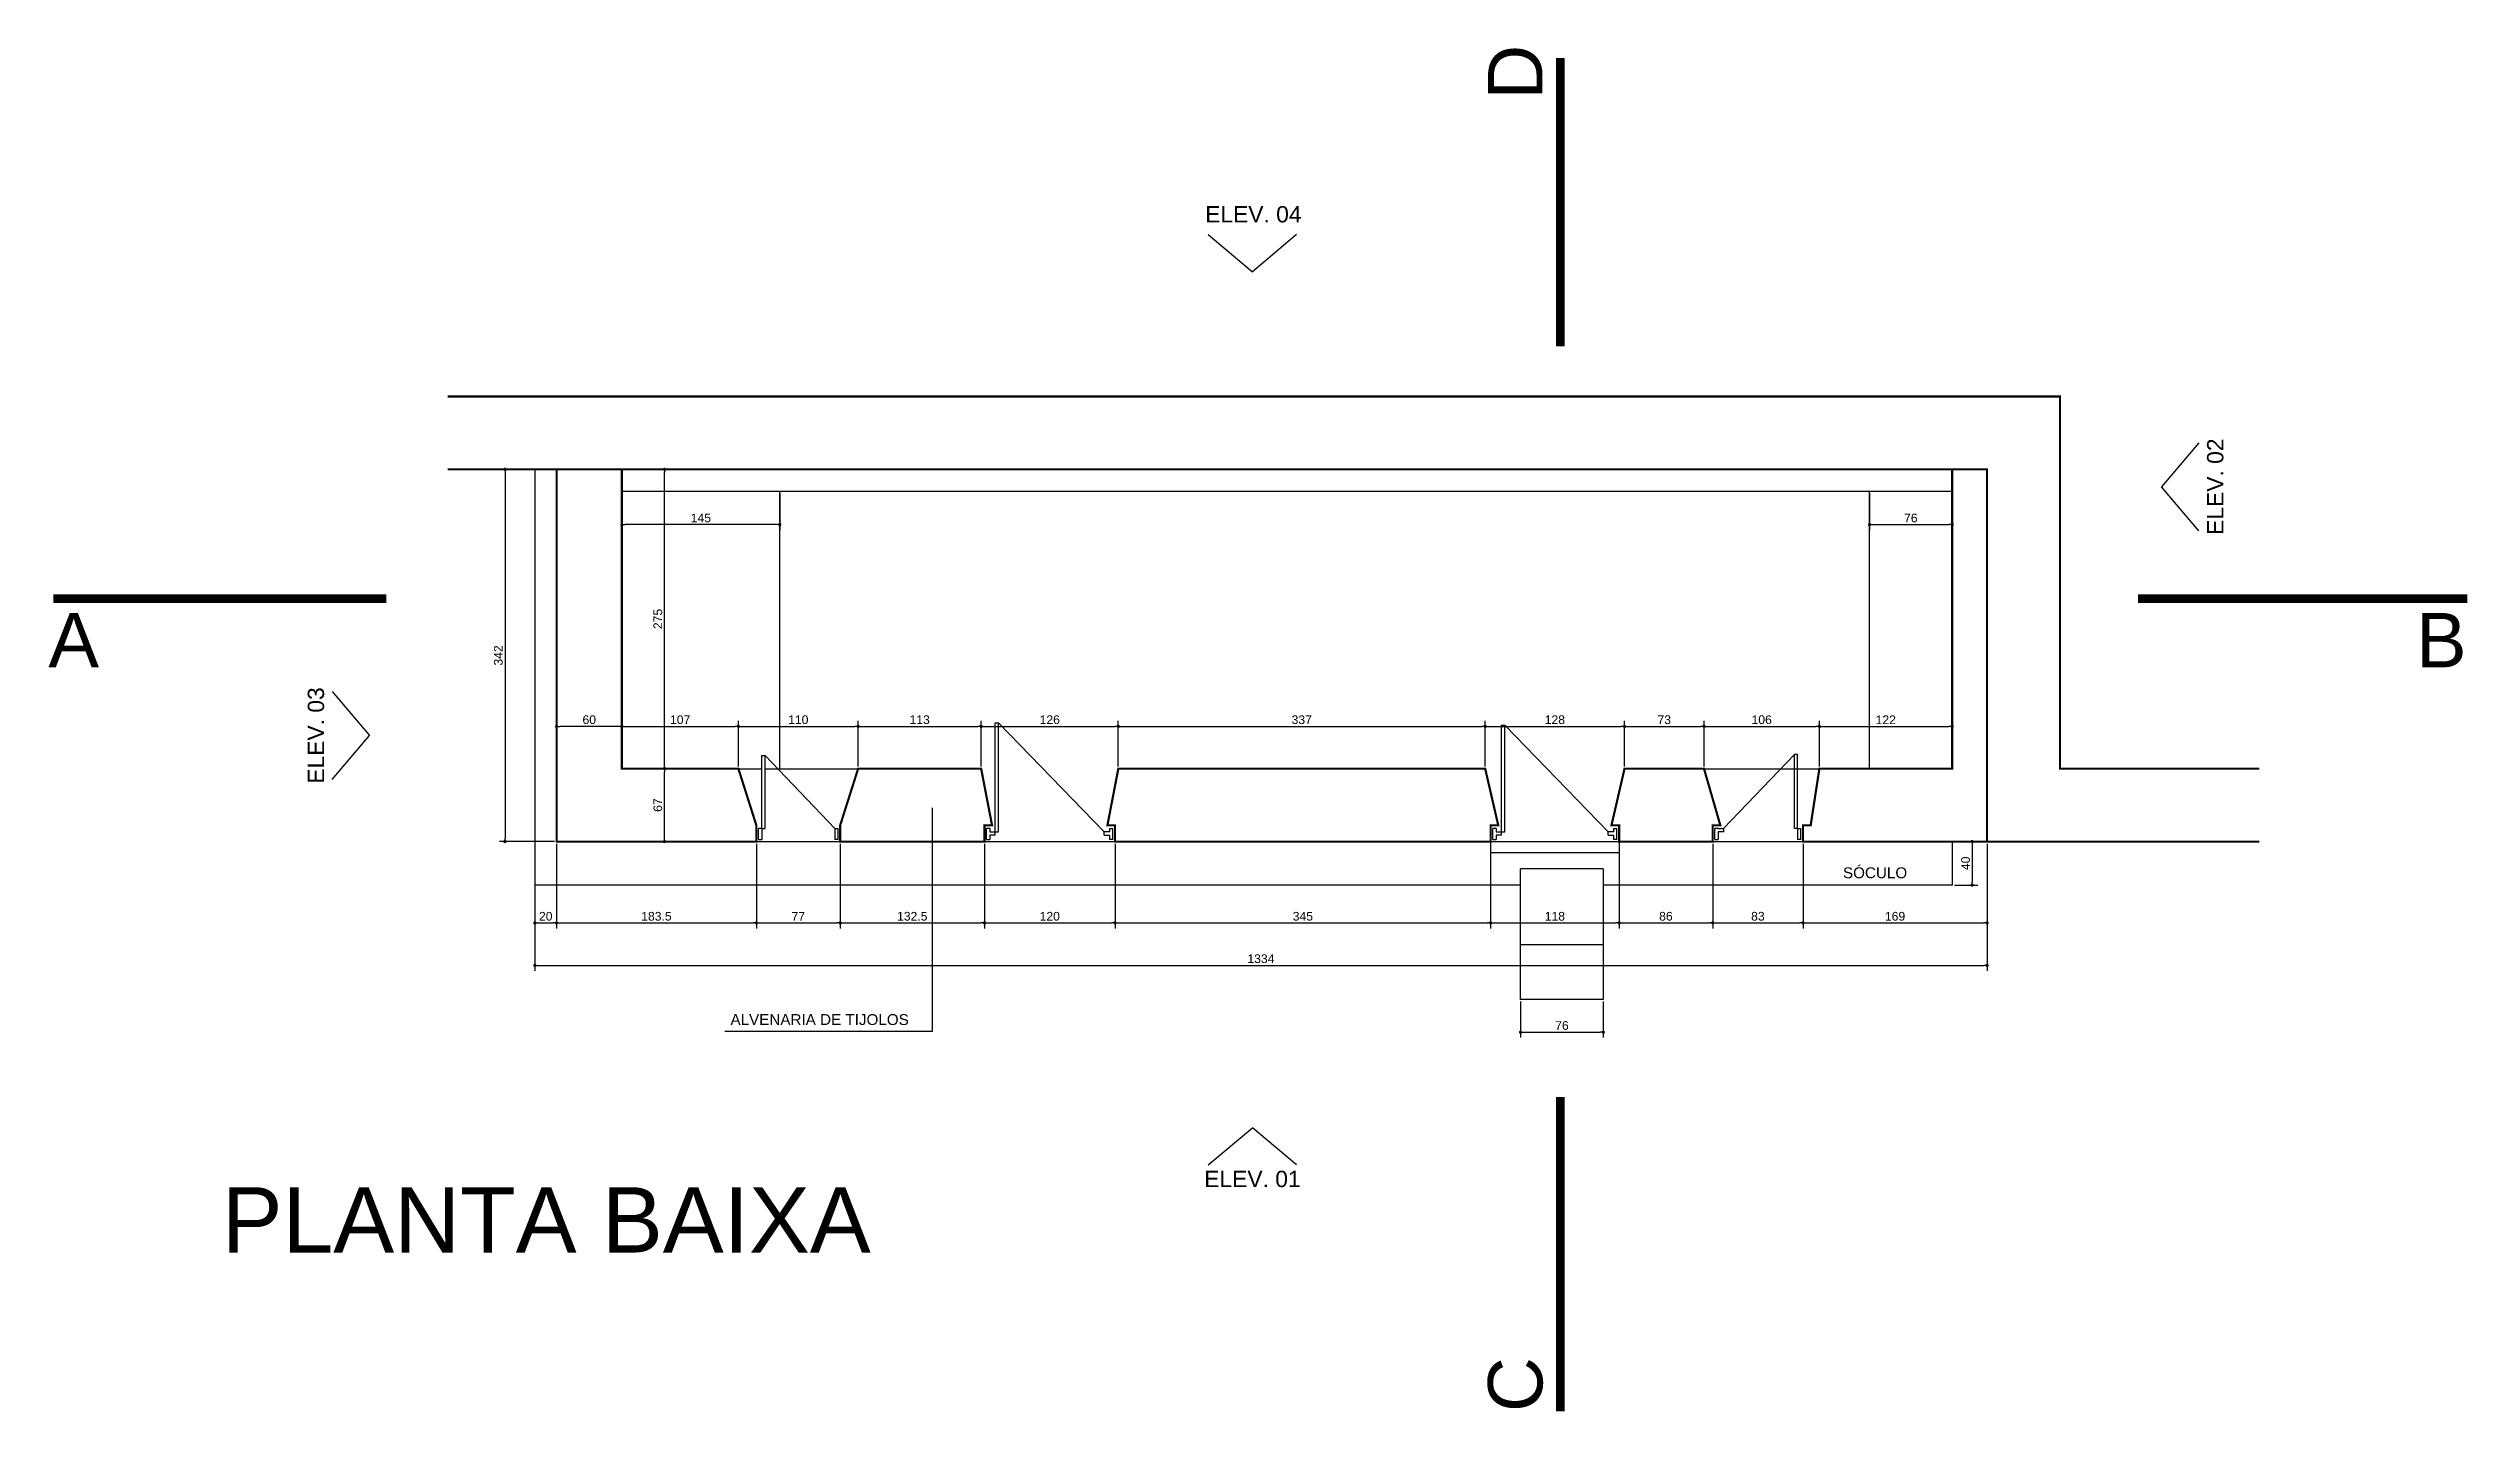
# Model space of a CAD drawing. Extents: x -15717 to -8144, y 2357 to 5009.
# Drawn here: x -15717 to -13491, y 2357 to 3613 of the extents above; entities that cross this region are included whole.
import ezdxf

# ---------------------------------------------------------------- set-up
doc = ezdxf.new("R2010")
doc.units = 0
doc.header["$PDMODE"] = 35
doc.linetypes.add('CENTER2', pattern=[28.575, 19.05, -3.175, 3.175, -3.175])
doc.layers.get('0').update_dxf_attribs({"linetype": 'CONTINUOUS'})
doc.layers.get('DEFPOINTS').update_dxf_attribs({"linetype": 'CONTINUOUS'})
for name, color, linetype in [('COTA', 7, 'CONTINUOUS'), ('PAREDE', 7, 'CONTINUOUS'), ('PAREDE_FINA', 7, 'CONTINUOUS')]:
    doc.layers.add(name, color=color, linetype=linetype)
doc.styles.add('TEXTO', font='ARIAL.TTF')
doc.dimstyles.new('COTA', dxfattribs={"dimtxt": 8, "dimasz": 3, "dimexe": 5, "dimexo": 2, "dimgap": 2, "dimtad": 1, "dimdec": 1, "dimtxsty": 'TEXTO', "dimblk1": 'DOT', "dimblk2": 'DOT', "dimsah": 1, "dimcen": 0, "dimclrd": 256, "dimclre": 256, "dimclrt": 256, "dimazin": 3, "dimtfac": 1, "dimtdec": 4, "dimtmove": 0, "dimatfit": 3, "dimtolj": 1, "dimtzin": 0})

msp = doc.modelspace()

# ---------------------------------------------------------------- texts
at = {"layer": 'PAREDE_FINA', "style": 'TEXTO'}
for s, height, p in [('D', 50, (-14344.82, 3565.77)), ('ELEV. 03', 15, (-15464.02, 2937.31)), ('C', 50, (-14344.82, 2359.92))]:
    msp.add_text(s, height=height, rotation=90, dxfattribs=at).set_placement(p)
for s, height, p in [('ELEV. 04', 15, (-14654.63, 3453.02)), ('A', 50, (-15717.31, 3044.18)), ('B', 50, (-13542.43, 3044.18)), ('SÓCULO', 10, (-14068.75, 2850.39)), ('ALVENARIA DE TIJOLOS', 10, (-15090.68, 2715.53)), ('PLANTA BAIXA', 60, (-15558.05, 2506.46))]:
    msp.add_text(s, height=height, dxfattribs=at).set_placement(p)
at = {"layer": 'PAREDE_FINA', "style": 'TEXTO', "text_generation_flag": 6}
for s, rotation, p in [('ELEV. 02', 270, (-13719.32, 3165.94)), ('ELEV. 01', 180, (-14655.46, 2566.59))]:
    msp.add_text(s, height=15, rotation=rotation, dxfattribs=at).set_placement(p)

# ---------------------------------------------------------------- blocks, each defined once
blk = doc.blocks.new('_DOT')
at = {"color": 0, "linetype": 'BYBLOCK'}
blk.add_line((-0.5, 0), (-1, 0), dxfattribs=at)
at = {"color": 0, "linetype": 'BYBLOCK', "const_width": 0.5}
blk.add_lwpolyline([(-0.25, 0, 1), (0.25, 0, 1)], format="xyb", close=True, dxfattribs=at)
blk = doc.blocks.new('*D1')
at = {"layer": 'COTA'}
for p, q in [((-15190.4, 2953.1), (-15190.4, 2994.9)), ((-15187.4, 2989.9), (-15086.4, 2989.9)), ((-15083.4, 2953.1), (-15083.4, 2994.9))]:
    blk.add_line(p, q, dxfattribs=at)
at = {"layer": 'DEFPOINTS', "color": 0}
for p in [(-15083.4, 2989.9), (-15190.4, 2951.1), (-15083.4, 2951.1)]:
    blk.add_point(p, dxfattribs=at)
at = {"layer": 'COTA', "xscale": 3, "yscale": 3, "zscale": 3, "rotation": 180}
blk.add_blockref('_DOT', (-15190.4, 2989.9), dxfattribs=at)
at = {"layer": 'COTA', "xscale": 3, "yscale": 3, "zscale": 3}
blk.add_blockref('_DOT', (-15083.4, 2989.9), dxfattribs=at)
at = {"layer": 'COTA', "insert": (-15136.9, 2996), "char_height": 8, "attachment_point": 5, "style": 'TEXTO'}
blk.add_mtext('\\A1;107', dxfattribs=at)
blk = doc.blocks.new('*D2')
at = {"layer": 'COTA'}
for p, q in [((-15083.4, 2953.1), (-15083.4, 2994.9)), ((-15080.4, 2989.9), (-14976.4, 2989.9)), ((-14973.4, 2953.1), (-14973.4, 2994.9))]:
    blk.add_line(p, q, dxfattribs=at)
at = {"layer": 'DEFPOINTS', "color": 0}
for p in [(-14973.4, 2989.9), (-15083.4, 2951.1), (-14973.4, 2951.1)]:
    blk.add_point(p, dxfattribs=at)
at = {"layer": 'COTA', "xscale": 3, "yscale": 3, "zscale": 3, "rotation": 180}
blk.add_blockref('_DOT', (-15083.4, 2989.9), dxfattribs=at)
at = {"layer": 'COTA', "xscale": 3, "yscale": 3, "zscale": 3}
blk.add_blockref('_DOT', (-14973.4, 2989.9), dxfattribs=at)
at = {"layer": 'COTA', "insert": (-15028.4, 2996), "char_height": 8, "attachment_point": 5, "style": 'TEXTO'}
blk.add_mtext('\\A1;110', dxfattribs=at)
blk = doc.blocks.new('*D3')
at = {"layer": 'COTA'}
for p, q in [((-14973.4, 2953.1), (-14973.4, 2994.9)), ((-14970.4, 2989.9), (-14863.4, 2989.9)), ((-14860.4, 2953.1), (-14860.4, 2994.9))]:
    blk.add_line(p, q, dxfattribs=at)
at = {"layer": 'DEFPOINTS', "color": 0}
for p in [(-14860.4, 2989.9), (-14973.4, 2951.1), (-14860.4, 2951.1)]:
    blk.add_point(p, dxfattribs=at)
at = {"layer": 'COTA', "xscale": 3, "yscale": 3, "zscale": 3, "rotation": 180}
blk.add_blockref('_DOT', (-14973.4, 2989.9), dxfattribs=at)
at = {"layer": 'COTA', "xscale": 3, "yscale": 3, "zscale": 3}
blk.add_blockref('_DOT', (-14860.4, 2989.9), dxfattribs=at)
at = {"layer": 'COTA', "insert": (-14916.9, 2996), "char_height": 8, "attachment_point": 5, "style": 'TEXTO'}
blk.add_mtext('\\A1;113', dxfattribs=at)
blk = doc.blocks.new('*D4')
at = {"layer": 'COTA'}
for p, q in [((-14860.4, 2953.1), (-14860.4, 2994.9)), ((-14857.4, 2989.9), (-14737.4, 2989.9)), ((-14734.4, 2953.1), (-14734.4, 2994.9))]:
    blk.add_line(p, q, dxfattribs=at)
at = {"layer": 'DEFPOINTS', "color": 0}
for p in [(-14734.4, 2989.9), (-14860.4, 2951.1), (-14734.4, 2951.1)]:
    blk.add_point(p, dxfattribs=at)
at = {"layer": 'COTA', "xscale": 3, "yscale": 3, "zscale": 3, "rotation": 180}
blk.add_blockref('_DOT', (-14860.4, 2989.9), dxfattribs=at)
at = {"layer": 'COTA', "xscale": 3, "yscale": 3, "zscale": 3}
blk.add_blockref('_DOT', (-14734.4, 2989.9), dxfattribs=at)
at = {"layer": 'COTA', "insert": (-14797.4, 2996), "char_height": 8, "attachment_point": 5, "style": 'TEXTO'}
blk.add_mtext('\\A1;126', dxfattribs=at)
blk = doc.blocks.new('*D5')
at = {"layer": 'COTA'}
for p, q in [((-14734.4, 2953.1), (-14734.4, 2994.9)), ((-14731.4, 2989.9), (-14400.4, 2989.9)), ((-14397.4, 2953.1), (-14397.4, 2994.9))]:
    blk.add_line(p, q, dxfattribs=at)
at = {"layer": 'DEFPOINTS', "color": 0}
for p in [(-14397.4, 2989.9), (-14734.4, 2951.1), (-14397.4, 2951.1)]:
    blk.add_point(p, dxfattribs=at)
at = {"layer": 'COTA', "xscale": 3, "yscale": 3, "zscale": 3, "rotation": 180}
blk.add_blockref('_DOT', (-14734.4, 2989.9), dxfattribs=at)
at = {"layer": 'COTA', "xscale": 3, "yscale": 3, "zscale": 3}
blk.add_blockref('_DOT', (-14397.4, 2989.9), dxfattribs=at)
at = {"layer": 'COTA', "insert": (-14565.9, 2996), "char_height": 8, "attachment_point": 5, "style": 'TEXTO'}
blk.add_mtext('\\A1;337', dxfattribs=at)
blk = doc.blocks.new('*D6')
at = {"layer": 'COTA'}
for p, q in [((-14397.4, 2953.1), (-14397.4, 2994.9)), ((-14394.4, 2989.9), (-14272.4, 2989.9)), ((-14269.4, 2953.1), (-14269.4, 2994.9))]:
    blk.add_line(p, q, dxfattribs=at)
at = {"layer": 'DEFPOINTS', "color": 0}
for p in [(-14269.4, 2989.9), (-14397.4, 2951.1), (-14269.4, 2951.1)]:
    blk.add_point(p, dxfattribs=at)
at = {"layer": 'COTA', "xscale": 3, "yscale": 3, "zscale": 3, "rotation": 180}
blk.add_blockref('_DOT', (-14397.4, 2989.9), dxfattribs=at)
at = {"layer": 'COTA', "xscale": 3, "yscale": 3, "zscale": 3}
blk.add_blockref('_DOT', (-14269.4, 2989.9), dxfattribs=at)
at = {"layer": 'COTA', "insert": (-14333.4, 2996), "char_height": 8, "attachment_point": 5, "style": 'TEXTO'}
blk.add_mtext('\\A1;128', dxfattribs=at)
blk = doc.blocks.new('*D7')
at = {"layer": 'COTA'}
for p, q in [((-14269.4, 2953.1), (-14269.4, 2994.9)), ((-14266.4, 2989.9), (-14199.4, 2989.9)), ((-14196.4, 2953.1), (-14196.4, 2994.9))]:
    blk.add_line(p, q, dxfattribs=at)
at = {"layer": 'DEFPOINTS', "color": 0}
for p in [(-14196.4, 2989.9), (-14269.4, 2951.1), (-14196.4, 2951.1)]:
    blk.add_point(p, dxfattribs=at)
at = {"layer": 'COTA', "xscale": 3, "yscale": 3, "zscale": 3, "rotation": 180}
blk.add_blockref('_DOT', (-14269.4, 2989.9), dxfattribs=at)
at = {"layer": 'COTA', "xscale": 3, "yscale": 3, "zscale": 3}
blk.add_blockref('_DOT', (-14196.4, 2989.9), dxfattribs=at)
at = {"layer": 'COTA', "insert": (-14232.9, 2996), "char_height": 8, "attachment_point": 5, "style": 'TEXTO'}
blk.add_mtext('\\A1;73', dxfattribs=at)
blk = doc.blocks.new('*D8')
at = {"layer": 'COTA'}
for p, q in [((-14196.4, 2953.1), (-14196.4, 2994.9)), ((-14193.4, 2989.9), (-14093.4, 2989.9)), ((-14090.4, 2953.1), (-14090.4, 2994.9))]:
    blk.add_line(p, q, dxfattribs=at)
at = {"layer": 'DEFPOINTS', "color": 0}
for p in [(-14090.4, 2989.9), (-14196.4, 2951.1), (-14090.4, 2951.1)]:
    blk.add_point(p, dxfattribs=at)
at = {"layer": 'COTA', "xscale": 3, "yscale": 3, "zscale": 3, "rotation": 180}
blk.add_blockref('_DOT', (-14196.4, 2989.9), dxfattribs=at)
at = {"layer": 'COTA', "xscale": 3, "yscale": 3, "zscale": 3}
blk.add_blockref('_DOT', (-14090.4, 2989.9), dxfattribs=at)
at = {"layer": 'COTA', "insert": (-14143.4, 2996), "char_height": 8, "attachment_point": 5, "style": 'TEXTO'}
blk.add_mtext('\\A1;106', dxfattribs=at)
blk = doc.blocks.new('*D9')
at = {"layer": 'COTA'}
for p, q in [((-14090.4, 2953.1), (-14090.4, 2994.9)), ((-14087.4, 2989.9), (-13971.4, 2989.9)), ((-13968.4, 2953.1), (-13968.4, 2994.9))]:
    blk.add_line(p, q, dxfattribs=at)
at = {"layer": 'DEFPOINTS', "color": 0}
for p in [(-13968.4, 2989.9), (-14090.4, 2951.1), (-13968.4, 2951.1)]:
    blk.add_point(p, dxfattribs=at)
at = {"layer": 'COTA', "xscale": 3, "yscale": 3, "zscale": 3, "rotation": 180}
blk.add_blockref('_DOT', (-14090.4, 2989.9), dxfattribs=at)
at = {"layer": 'COTA', "xscale": 3, "yscale": 3, "zscale": 3}
blk.add_blockref('_DOT', (-13968.4, 2989.9), dxfattribs=at)
at = {"layer": 'COTA', "insert": (-14029.4, 2996), "char_height": 8, "attachment_point": 5, "style": 'TEXTO'}
blk.add_mtext('\\A1;122', dxfattribs=at)
blk = doc.blocks.new('*D10')
at = {"layer": 'COTA'}
for p, q in [((-15250.4, 2882.1), (-15250.4, 2804.3)), ((-15066.9, 2882.1), (-15066.9, 2804.3)), ((-15247.4, 2809.3), (-15069.9, 2809.3))]:
    blk.add_line(p, q, dxfattribs=at)
at = {"layer": 'DEFPOINTS', "color": 0}
for p in [(-15250.4, 2884.1), (-15066.9, 2884.1), (-15066.9, 2809.3)]:
    blk.add_point(p, dxfattribs=at)
at = {"layer": 'COTA', "xscale": 3, "yscale": 3, "zscale": 3, "rotation": 180}
blk.add_blockref('_DOT', (-15250.4, 2809.3), dxfattribs=at)
at = {"layer": 'COTA', "xscale": 3, "yscale": 3, "zscale": 3}
blk.add_blockref('_DOT', (-15066.9, 2809.3), dxfattribs=at)
at = {"layer": 'COTA', "insert": (-15158.7, 2815.4), "char_height": 8, "attachment_point": 5, "style": 'TEXTO'}
blk.add_mtext('\\A1;183.5', dxfattribs=at)
blk = doc.blocks.new('*D11')
at = {"layer": 'COTA'}
for p, q in [((-15066.9, 2882.1), (-15066.9, 2804.3)), ((-14989.9, 2882.1), (-14989.9, 2804.3)), ((-15063.9, 2809.3), (-14992.9, 2809.3))]:
    blk.add_line(p, q, dxfattribs=at)
at = {"layer": 'DEFPOINTS', "color": 0}
for p in [(-15066.9, 2884.1), (-14989.9, 2884.1), (-14989.9, 2809.3)]:
    blk.add_point(p, dxfattribs=at)
at = {"layer": 'COTA', "xscale": 3, "yscale": 3, "zscale": 3, "rotation": 180}
blk.add_blockref('_DOT', (-15066.9, 2809.3), dxfattribs=at)
at = {"layer": 'COTA', "xscale": 3, "yscale": 3, "zscale": 3}
blk.add_blockref('_DOT', (-14989.9, 2809.3), dxfattribs=at)
at = {"layer": 'COTA', "insert": (-15028.4, 2815.3), "char_height": 8, "attachment_point": 5, "style": 'TEXTO'}
blk.add_mtext('\\A1;77', dxfattribs=at)
blk = doc.blocks.new('*D12')
at = {"layer": 'COTA'}
for p, q in [((-14989.9, 2882.1), (-14989.9, 2804.3)), ((-14857.4, 2882.1), (-14857.4, 2804.3)), ((-14986.9, 2809.3), (-14860.4, 2809.3))]:
    blk.add_line(p, q, dxfattribs=at)
at = {"layer": 'DEFPOINTS', "color": 0}
for p in [(-14989.9, 2884.1), (-14857.4, 2884.1), (-14857.4, 2809.3)]:
    blk.add_point(p, dxfattribs=at)
at = {"layer": 'COTA', "xscale": 3, "yscale": 3, "zscale": 3, "rotation": 180}
blk.add_blockref('_DOT', (-14989.9, 2809.3), dxfattribs=at)
at = {"layer": 'COTA', "xscale": 3, "yscale": 3, "zscale": 3}
blk.add_blockref('_DOT', (-14857.4, 2809.3), dxfattribs=at)
at = {"layer": 'COTA', "insert": (-14923.7, 2815.4), "char_height": 8, "attachment_point": 5, "style": 'TEXTO'}
blk.add_mtext('\\A1;132.5', dxfattribs=at)
blk = doc.blocks.new('*D13')
at = {"layer": 'COTA'}
for p, q in [((-14857.4, 2882.1), (-14857.4, 2804.3)), ((-14737.4, 2882.1), (-14737.4, 2804.3)), ((-14854.4, 2809.3), (-14740.4, 2809.3))]:
    blk.add_line(p, q, dxfattribs=at)
at = {"layer": 'DEFPOINTS', "color": 0}
for p in [(-14857.4, 2884.1), (-14737.4, 2884.1), (-14737.4, 2809.3)]:
    blk.add_point(p, dxfattribs=at)
at = {"layer": 'COTA', "xscale": 3, "yscale": 3, "zscale": 3, "rotation": 180}
blk.add_blockref('_DOT', (-14857.4, 2809.3), dxfattribs=at)
at = {"layer": 'COTA', "xscale": 3, "yscale": 3, "zscale": 3}
blk.add_blockref('_DOT', (-14737.4, 2809.3), dxfattribs=at)
at = {"layer": 'COTA', "insert": (-14797.4, 2815.4), "char_height": 8, "attachment_point": 5, "style": 'TEXTO'}
blk.add_mtext('\\A1;120', dxfattribs=at)
blk = doc.blocks.new('*D14')
at = {"layer": 'COTA'}
for p, q in [((-14737.4, 2882.1), (-14737.4, 2804.3)), ((-14392.4, 2882.1), (-14392.4, 2804.3)), ((-14734.4, 2809.3), (-14395.4, 2809.3))]:
    blk.add_line(p, q, dxfattribs=at)
at = {"layer": 'DEFPOINTS', "color": 0}
for p in [(-14737.4, 2884.1), (-14392.4, 2884.1), (-14392.4, 2809.3)]:
    blk.add_point(p, dxfattribs=at)
at = {"layer": 'COTA', "xscale": 3, "yscale": 3, "zscale": 3, "rotation": 180}
blk.add_blockref('_DOT', (-14737.4, 2809.3), dxfattribs=at)
at = {"layer": 'COTA', "xscale": 3, "yscale": 3, "zscale": 3}
blk.add_blockref('_DOT', (-14392.4, 2809.3), dxfattribs=at)
at = {"layer": 'COTA', "insert": (-14564.9, 2815.4), "char_height": 8, "attachment_point": 5, "style": 'TEXTO'}
blk.add_mtext('\\A1;345', dxfattribs=at)
blk = doc.blocks.new('*D15')
at = {"layer": 'COTA'}
for p, q in [((-14392.4, 2882.1), (-14392.4, 2804.3)), ((-14274.4, 2882.1), (-14274.4, 2804.3)), ((-14389.4, 2809.3), (-14277.4, 2809.3))]:
    blk.add_line(p, q, dxfattribs=at)
at = {"layer": 'DEFPOINTS', "color": 0}
for p in [(-14392.4, 2884.1), (-14274.4, 2884.1), (-14274.4, 2809.3)]:
    blk.add_point(p, dxfattribs=at)
at = {"layer": 'COTA', "xscale": 3, "yscale": 3, "zscale": 3, "rotation": 180}
blk.add_blockref('_DOT', (-14392.4, 2809.3), dxfattribs=at)
at = {"layer": 'COTA', "xscale": 3, "yscale": 3, "zscale": 3}
blk.add_blockref('_DOT', (-14274.4, 2809.3), dxfattribs=at)
at = {"layer": 'COTA', "insert": (-14333.4, 2815.4), "char_height": 8, "attachment_point": 5, "style": 'TEXTO'}
blk.add_mtext('\\A1;118', dxfattribs=at)
blk = doc.blocks.new('*D16')
at = {"layer": 'COTA'}
for p, q in [((-14274.4, 2882.1), (-14274.4, 2804.3)), ((-14188.4, 2882.1), (-14188.4, 2804.3)), ((-14271.4, 2809.3), (-14191.4, 2809.3))]:
    blk.add_line(p, q, dxfattribs=at)
at = {"layer": 'DEFPOINTS', "color": 0}
for p in [(-14274.4, 2884.1), (-14188.4, 2884.1), (-14188.4, 2809.3)]:
    blk.add_point(p, dxfattribs=at)
at = {"layer": 'COTA', "xscale": 3, "yscale": 3, "zscale": 3, "rotation": 180}
blk.add_blockref('_DOT', (-14274.4, 2809.3), dxfattribs=at)
at = {"layer": 'COTA', "xscale": 3, "yscale": 3, "zscale": 3}
blk.add_blockref('_DOT', (-14188.4, 2809.3), dxfattribs=at)
at = {"layer": 'COTA', "insert": (-14231.4, 2815.4), "char_height": 8, "attachment_point": 5, "style": 'TEXTO'}
blk.add_mtext('\\A1;86', dxfattribs=at)
blk = doc.blocks.new('*D17')
at = {"layer": 'COTA'}
for p, q in [((-14188.4, 2882.1), (-14188.4, 2804.3)), ((-14105.4, 2882.1), (-14105.4, 2804.3)), ((-14185.4, 2809.3), (-14108.4, 2809.3))]:
    blk.add_line(p, q, dxfattribs=at)
at = {"layer": 'DEFPOINTS', "color": 0}
for p in [(-14188.4, 2884.1), (-14105.4, 2884.1), (-14105.4, 2809.3)]:
    blk.add_point(p, dxfattribs=at)
at = {"layer": 'COTA', "xscale": 3, "yscale": 3, "zscale": 3, "rotation": 180}
blk.add_blockref('_DOT', (-14188.4, 2809.3), dxfattribs=at)
at = {"layer": 'COTA', "xscale": 3, "yscale": 3, "zscale": 3}
blk.add_blockref('_DOT', (-14105.4, 2809.3), dxfattribs=at)
at = {"layer": 'COTA', "insert": (-14146.9, 2815.4), "char_height": 8, "attachment_point": 5, "style": 'TEXTO'}
blk.add_mtext('\\A1;83', dxfattribs=at)
blk = doc.blocks.new('*D18')
at = {"layer": 'COTA'}
for p, q in [((-14105.4, 2882.1), (-14105.4, 2804.3)), ((-13936.4, 2882.1), (-13936.4, 2804.3)), ((-14102.4, 2809.3), (-13939.4, 2809.3))]:
    blk.add_line(p, q, dxfattribs=at)
at = {"layer": 'DEFPOINTS', "color": 0}
for p in [(-14105.4, 2884.1), (-13936.4, 2884.1), (-13936.4, 2809.3)]:
    blk.add_point(p, dxfattribs=at)
at = {"layer": 'COTA', "xscale": 3, "yscale": 3, "zscale": 3, "rotation": 180}
blk.add_blockref('_DOT', (-14105.4, 2809.3), dxfattribs=at)
at = {"layer": 'COTA', "xscale": 3, "yscale": 3, "zscale": 3}
blk.add_blockref('_DOT', (-13936.4, 2809.3), dxfattribs=at)
at = {"layer": 'COTA', "insert": (-14020.9, 2815.4), "char_height": 8, "attachment_point": 5, "style": 'TEXTO'}
blk.add_mtext('\\A1;169', dxfattribs=at)
blk = doc.blocks.new('*D19')
at = {"layer": 'COTA'}
for p, q in [((-15250.4, 2886.1), (-15250.4, 2994.9)), ((-15193.4, 2989.9), (-15247.4, 2989.9)), ((-15190.4, 2953.1), (-15190.4, 2994.9))]:
    blk.add_line(p, q, dxfattribs=at)
at = {"layer": 'DEFPOINTS', "color": 0}
for p in [(-15250.4, 2989.9), (-15190.4, 2951.1), (-15250.4, 2884.1)]:
    blk.add_point(p, dxfattribs=at)
at = {"layer": 'COTA', "xscale": 3, "yscale": 3, "zscale": 3, "rotation": 180}
blk.add_blockref('_DOT', (-15250.4, 2989.9), dxfattribs=at)
at = {"layer": 'COTA', "xscale": 3, "yscale": 3, "zscale": 3}
blk.add_blockref('_DOT', (-15190.4, 2989.9), dxfattribs=at)
at = {"layer": 'COTA', "insert": (-15220.4, 2996), "char_height": 8, "attachment_point": 5, "style": 'TEXTO'}
blk.add_mtext('\\A1;60', dxfattribs=at)
blk = doc.blocks.new('*D20')
at = {"layer": 'COTA'}
for p, q in [((-15250.4, 2882.1), (-15250.4, 2804.3)), ((-15270.4, 2852.2), (-15270.4, 2804.3)), ((-15267.4, 2809.3), (-15253.4, 2809.3))]:
    blk.add_line(p, q, dxfattribs=at)
at = {"layer": 'DEFPOINTS', "color": 0}
for p in [(-15250.4, 2884.1), (-15270.4, 2854.2), (-15250.4, 2809.3)]:
    blk.add_point(p, dxfattribs=at)
at = {"layer": 'COTA', "xscale": 3, "yscale": 3, "zscale": 3, "rotation": 180}
blk.add_blockref('_DOT', (-15270.4, 2809.3), dxfattribs=at)
at = {"layer": 'COTA', "xscale": 3, "yscale": 3, "zscale": 3}
blk.add_blockref('_DOT', (-15250.4, 2809.3), dxfattribs=at)
at = {"layer": 'COTA', "insert": (-15260.4, 2815.4), "char_height": 8, "attachment_point": 5, "style": 'TEXTO'}
blk.add_mtext('\\A1;20', dxfattribs=at)
blk = doc.blocks.new('*D21')
at = {"layer": 'COTA'}
for p, q in [((-13936.4, 2882.1), (-13936.4, 2765.3)), ((-15270.4, 2842.1), (-15270.4, 2765.3)), ((-15267.4, 2770.3), (-13939.4, 2770.3))]:
    blk.add_line(p, q, dxfattribs=at)
at = {"layer": 'DEFPOINTS', "color": 0}
for p in [(-13936.4, 2884.1), (-15270.4, 2844.1), (-13936.4, 2770.3)]:
    blk.add_point(p, dxfattribs=at)
at = {"layer": 'COTA', "xscale": 3, "yscale": 3, "zscale": 3, "rotation": 180}
blk.add_blockref('_DOT', (-15270.4, 2770.3), dxfattribs=at)
at = {"layer": 'COTA', "xscale": 3, "yscale": 3, "zscale": 3}
blk.add_blockref('_DOT', (-13936.4, 2770.3), dxfattribs=at)
at = {"layer": 'COTA', "insert": (-14603.4, 2776.4), "char_height": 8, "attachment_point": 5, "style": 'TEXTO'}
blk.add_mtext('\\A1;1334', dxfattribs=at)
blk = doc.blocks.new('*D22')
at = {"layer": 'COTA'}
for p, q in [((-15252.4, 3226.1), (-15302.8, 3226.1)), ((-15297.8, 3223.1), (-15297.8, 2887.1)), ((-15252.4, 2884.1), (-15302.8, 2884.1))]:
    blk.add_line(p, q, dxfattribs=at)
at = {"layer": 'DEFPOINTS', "color": 0}
for p in [(-15250.4, 3226.1), (-15297.8, 2884.1), (-15250.4, 2884.1)]:
    blk.add_point(p, dxfattribs=at)
at = {"layer": 'COTA', "xscale": 3, "yscale": 3, "zscale": 3}
for p, rotation in [((-15297.8, 3226.1), 90), ((-15297.8, 2884.1), 270)]:
    blk.add_blockref('_DOT', p, dxfattribs=dict(at, rotation=rotation))
at = {"layer": 'COTA', "insert": (-15303.9, 3055.1), "char_height": 8, "attachment_point": 5, "rotation": 90, "style": 'TEXTO'}
blk.add_mtext('\\A1;342', dxfattribs=at)
blk = doc.blocks.new('*D23')
at = {"layer": 'COTA'}
for p, q in [((-15188.4, 3226.1), (-15146.3, 3226.1)), ((-15151.3, 2954.1), (-15151.3, 3223.1)), ((-15188.4, 2951.1), (-15146.3, 2951.1))]:
    blk.add_line(p, q, dxfattribs=at)
at = {"layer": 'DEFPOINTS', "color": 0}
for p in [(-15190.4, 3226.1), (-15151.3, 3226.1), (-15190.4, 2951.1)]:
    blk.add_point(p, dxfattribs=at)
at = {"layer": 'COTA', "xscale": 3, "yscale": 3, "zscale": 3}
for p, rotation in [((-15151.3, 3226.1), 90), ((-15151.3, 2951.1), 270)]:
    blk.add_blockref('_DOT', p, dxfattribs=dict(at, rotation=rotation))
at = {"layer": 'COTA', "insert": (-15157.4, 3088.6), "char_height": 8, "attachment_point": 5, "rotation": 90, "style": 'TEXTO'}
blk.add_mtext('\\A1;275', dxfattribs=at)
blk = doc.blocks.new('*D24')
at = {"layer": 'COTA'}
for p, q in [((-15188.4, 2951.1), (-15146.3, 2951.1)), ((-15151.3, 2887.1), (-15151.3, 2948.1)), ((-15248.4, 2884.1), (-15146.3, 2884.1))]:
    blk.add_line(p, q, dxfattribs=at)
at = {"layer": 'DEFPOINTS', "color": 0}
for p in [(-15190.4, 2951.1), (-15151.3, 2951.1), (-15250.4, 2884.1)]:
    blk.add_point(p, dxfattribs=at)
at = {"layer": 'COTA', "xscale": 3, "yscale": 3, "zscale": 3}
for p, rotation in [((-15151.3, 2951.1), 90), ((-15151.3, 2884.1), 270)]:
    blk.add_blockref('_DOT', p, dxfattribs=dict(at, rotation=rotation))
at = {"layer": 'COTA', "insert": (-15157.4, 2917.6), "char_height": 8, "attachment_point": 5, "rotation": 90, "style": 'TEXTO'}
blk.add_mtext('\\A1;67', dxfattribs=at)
blk = doc.blocks.new('*D25')
at = {"layer": 'COTA'}
for p, q in [((-14364.9, 2737.1), (-14364.9, 2703.9)), ((-14288.9, 2737.1), (-14288.9, 2703.9)), ((-14361.9, 2708.9), (-14291.9, 2708.9))]:
    blk.add_line(p, q, dxfattribs=at)
at = {"layer": 'DEFPOINTS', "color": 0}
for p in [(-14364.9, 2739.1), (-14288.9, 2739.1), (-14288.9, 2708.9)]:
    blk.add_point(p, dxfattribs=at)
at = {"layer": 'COTA', "xscale": 3, "yscale": 3, "zscale": 3, "rotation": 180}
blk.add_blockref('_DOT', (-14364.9, 2708.9), dxfattribs=at)
at = {"layer": 'COTA', "xscale": 3, "yscale": 3, "zscale": 3}
blk.add_blockref('_DOT', (-14288.9, 2708.9), dxfattribs=at)
at = {"layer": 'COTA', "insert": (-14326.9, 2715), "char_height": 8, "attachment_point": 5, "style": 'TEXTO'}
blk.add_mtext('\\A1;76', dxfattribs=at)
blk = doc.blocks.new('*D26')
at = {"layer": 'COTA'}
for p, q in [((-13966.4, 2884.1), (-13945, 2884.1)), ((-13950, 2881.1), (-13950, 2847.1)), ((-13966.4, 2844.1), (-13945, 2844.1))]:
    blk.add_line(p, q, dxfattribs=at)
at = {"layer": 'DEFPOINTS', "color": 0}
for p in [(-13968.4, 2884.1), (-13968.4, 2844.1), (-13950, 2844.1)]:
    blk.add_point(p, dxfattribs=at)
at = {"layer": 'COTA', "xscale": 3, "yscale": 3, "zscale": 3}
for p, rotation in [((-13950, 2884.1), 90), ((-13950, 2844.1), 270)]:
    blk.add_blockref('_DOT', p, dxfattribs=dict(at, rotation=rotation))
at = {"layer": 'COTA', "insert": (-13956.1, 2864.1), "char_height": 8, "attachment_point": 5, "rotation": 90, "style": 'TEXTO'}
blk.add_mtext('\\A1;40', dxfattribs=at)
blk = doc.blocks.new('*D27')
at = {"layer": 'COTA'}
for p, q in [((-15190.4, 3224.1), (-15190.4, 3170.3)), ((-15045.4, 3204.1), (-15045.4, 3170.3)), ((-15048.4, 3175.3), (-15187.4, 3175.3))]:
    blk.add_line(p, q, dxfattribs=at)
at = {"layer": 'DEFPOINTS', "color": 0}
for p in [(-15190.4, 3226.1), (-15045.4, 3206.1), (-15190.4, 3175.3)]:
    blk.add_point(p, dxfattribs=at)
at = {"layer": 'COTA', "xscale": 3, "yscale": 3, "zscale": 3, "rotation": 180}
blk.add_blockref('_DOT', (-15190.4, 3175.3), dxfattribs=at)
at = {"layer": 'COTA', "xscale": 3, "yscale": 3, "zscale": 3}
blk.add_blockref('_DOT', (-15045.4, 3175.3), dxfattribs=at)
at = {"layer": 'COTA', "insert": (-15117.9, 3181.4), "char_height": 8, "attachment_point": 5, "style": 'TEXTO'}
blk.add_mtext('\\A1;145', dxfattribs=at)
blk = doc.blocks.new('*D28')
at = {"layer": 'COTA'}
for p, q in [((-13968.4, 3224.1), (-13968.4, 3170.3)), ((-14044.4, 3204.1), (-14044.4, 3170.3)), ((-14041.4, 3175.3), (-13971.4, 3175.3))]:
    blk.add_line(p, q, dxfattribs=at)
at = {"layer": 'DEFPOINTS', "color": 0}
for p in [(-14044.4, 3206.1), (-13968.4, 3226.1), (-13968.4, 3175.3)]:
    blk.add_point(p, dxfattribs=at)
at = {"layer": 'COTA', "xscale": 3, "yscale": 3, "zscale": 3, "rotation": 180}
blk.add_blockref('_DOT', (-14044.4, 3175.3), dxfattribs=at)
at = {"layer": 'COTA', "xscale": 3, "yscale": 3, "zscale": 3}
blk.add_blockref('_DOT', (-13968.4, 3175.3), dxfattribs=at)
at = {"layer": 'COTA', "insert": (-14006.4, 3181.4), "char_height": 8, "attachment_point": 5, "style": 'TEXTO'}
blk.add_mtext('\\A1;76', dxfattribs=at)

# ---------------------------------------------------------------- dimensions: what is measured, and where the dimension line sits
at = {"layer": 'COTA'}
for base, p1, p2, picture, middle in [((-15297.78, 2884.06), (-15250.41, 3226.06), (-15250.41, 2884.06), '*D22', (-15303.87, 3055.06)), ((-15151.3, 3226.06), (-15190.41, 2951.06), (-15190.41, 3226.06), '*D23', (-15157.39, 3088.56)), ((-15151.3, 2951.06), (-15250.41, 2884.06), (-15190.41, 2951.06), '*D24', (-15157.39, 2917.56))]:
    dim = msp.add_linear_dim(base=base, p1=p1, p2=p2, angle=90, dimstyle='COTA', dxfattribs=at)
    dim.commit()
    dim.dimension.update_dxf_attribs({"geometry": picture, "text_midpoint": middle})
for base, p1, p2, picture, middle in [((-15190.41, 3175.32), (-15045.41, 3206.06), (-15190.41, 3226.06), '*D27', (-15117.91, 3181.4)), ((-13968.41, 3175.32), (-14044.41, 3206.06), (-13968.41, 3226.06), '*D28', (-14006.41, 3181.4)), ((-15250.41, 2989.94), (-15190.41, 2951.06), (-15250.41, 2884.06), '*D19', (-15220.41, 2996.03)), ((-15083.41, 2989.94), (-15190.41, 2951.06), (-15083.41, 2951.06), '*D1', (-15136.91, 2996.03)), ((-14973.41, 2989.94), (-15083.41, 2951.06), (-14973.41, 2951.06), '*D2', (-15028.41, 2996.03)), ((-14860.41, 2989.94), (-14973.41, 2951.06), (-14860.41, 2951.06), '*D3', (-14916.91, 2996.03)), ((-14734.41, 2989.94), (-14860.41, 2951.06), (-14734.41, 2951.06), '*D4', (-14797.41, 2996.03)), ((-14397.41, 2989.94), (-14734.41, 2951.06), (-14397.41, 2951.06), '*D5', (-14565.91, 2996.03)), ((-14269.41, 2989.94), (-14397.41, 2951.06), (-14269.41, 2951.06), '*D6', (-14333.41, 2996.03)), ((-14196.41, 2989.94), (-14269.41, 2951.06), (-14196.41, 2951.06), '*D7', (-14232.91, 2996.03)), ((-14090.41, 2989.94), (-14196.41, 2951.06), (-14090.41, 2951.06), '*D8', (-14143.41, 2996.03)), ((-13968.41, 2989.94), (-14090.41, 2951.06), (-13968.41, 2951.06), '*D9', (-14029.41, 2995.96)), ((-15250.41, 2809.29), (-15270.41, 2854.16), (-15250.41, 2884.06), '*D20', (-15260.41, 2815.37)), ((-13936.41, 2770.32), (-15270.41, 2844.06), (-13936.41, 2884.06), '*D21', (-14603.41, 2776.41)), ((-15066.91, 2809.29), (-15250.41, 2884.06), (-15066.91, 2884.06), '*D10', (-15158.66, 2815.38)), ((-14989.91, 2809.29), (-15066.91, 2884.06), (-14989.91, 2884.06), '*D11', (-15028.41, 2815.29)), ((-14857.41, 2809.29), (-14989.91, 2884.06), (-14857.41, 2884.06), '*D12', (-14923.66, 2815.38)), ((-14737.41, 2809.29), (-14857.41, 2884.06), (-14737.41, 2884.06), '*D13', (-14797.41, 2815.37)), ((-14392.41, 2809.29), (-14737.41, 2884.06), (-14392.41, 2884.06), '*D14', (-14564.91, 2815.38)), ((-14274.41, 2809.29), (-14392.41, 2884.06), (-14274.41, 2884.06), '*D15', (-14333.41, 2815.37)), ((-14188.41, 2809.29), (-14274.41, 2884.06), (-14188.41, 2884.06), '*D16', (-14231.41, 2815.37)), ((-14105.41, 2809.29), (-14188.41, 2884.06), (-14105.41, 2884.06), '*D17', (-14146.91, 2815.38)), ((-13936.41, 2809.29), (-14105.41, 2884.06), (-13936.41, 2884.06), '*D18', (-14020.91, 2815.37)), ((-14288.91, 2708.93), (-14364.91, 2739.06), (-14288.91, 2739.06), '*D25', (-14326.91, 2715.01))]:
    dim = msp.add_linear_dim(base=base, p1=p1, p2=p2, dimstyle='COTA', dxfattribs=at)
    dim.commit()
    dim.dimension.update_dxf_attribs({"geometry": picture, "text_midpoint": middle})
dim = msp.add_linear_dim(base=(-13949.98, 2844.06), p1=(-13968.41, 2884.06), p2=(-13968.41, 2844.06), angle=90, dimstyle='COTA', dxfattribs=at)
dim.commit()
dim.dimension.update_dxf_attribs({"geometry": '*D26', "text_midpoint": (-13949.98, 2864.06), "dimtype": 160})

# ---------------------------------------------------------------- linework, layer by layer
at = {"layer": 'PAREDE', "const_width": 2}
for points in [[(-15350.41, 3293.06), (-13869.41, 3293.06), (-13869.41, 2951.06), (-13686.41, 2951.06)], [(-15350.41, 3226.06), (-13936.41, 3226.06), (-13936.41, 2884.06), (-13686.41, 2884.06)], [(-15250.41, 3226.06), (-15250.41, 2884.06), (-15066.91, 2884.06), (-15066.91, 2899.06), (-15083.41, 2951.06), (-15190.41, 2951.06), (-15190.41, 3226.06)], [(-13968.41, 3226.06), (-13968.41, 2951.06), (-14090.41, 2951.06), (-14098.41, 2899.06), (-14105.41, 2899.06), (-14105.41, 2884.06), (-13936.41, 2884.06)]]:
    msp.add_lwpolyline(points, dxfattribs=at)
for points in [[(-14857.41, 2884.06), (-14857.41, 2899.06), (-14850.41, 2899.06), (-14860.41, 2951.06), (-14973.41, 2951.06), (-14989.91, 2899.06), (-14989.91, 2884.06)], [(-14734.41, 2951.06), (-14744.41, 2899.06), (-14737.41, 2899.06), (-14737.41, 2884.06), (-14392.41, 2884.06), (-14392.41, 2899.06), (-14385.41, 2899.06), (-14397.41, 2951.06)], [(-14196.41, 2951.06), (-14269.41, 2951.06), (-14281.41, 2899.06), (-14274.41, 2899.06), (-14274.41, 2884.06), (-14188.41, 2884.06), (-14188.41, 2899.06), (-14181.41, 2899.06)]]:
    msp.add_lwpolyline(points, close=True, dxfattribs=at)
at = {"layer": 'PAREDE_FINA', "linetype": 'CENTER2', "ltscale": 3, "const_width": 8}
for points in [[(-14328.47, 3339.01), (-14328.47, 3604.01)], [(-15712.61, 3107.34), (-15406.96, 3107.34)], [(-13797.87, 3107.34), (-13495.35, 3107.34)], [(-14328.47, 2360.67), (-14328.47, 2649.44)]]:
    msp.add_lwpolyline(points, dxfattribs=at)
at = {"layer": 'PAREDE_FINA'}
for points in [[(-14651.78, 3441.84), (-14611.3, 3407.68)], [(-14570.82, 3441.84), (-14611.3, 3407.68)], [(-13741.92, 3250.59), (-13776.09, 3210.1)], [(-15270.41, 3226.06), (-15270.41, 2844.06)], [(-15190.41, 3206.06), (-13968.41, 3206.06)], [(-15045.41, 2951.06), (-15045.41, 3206.06)], [(-14044.41, 2951.06), (-14044.41, 3206.06)], [(-13741.92, 3169.62), (-13776.09, 3210.1)], [(-15456.42, 3021.95), (-15422.25, 2981.47)], [(-14847.41, 2893.06), (-14847.41, 2993.06)], [(-14847.41, 2993.06), (-14844.41, 2993.06)], [(-14844.41, 2893.06), (-14844.41, 2993.06)], [(-14747.41, 2893.06), (-14844.41, 2993.06)], [(-14382.41, 2991.06), (-14379.41, 2991.06)], [(-14382.41, 2893.06), (-14382.41, 2991.06)], [(-14379.41, 2893.06), (-14379.41, 2991.06)], [(-14379.41, 2991.06), (-14284.41, 2893.06)], [(-15456.42, 2940.99), (-15422.25, 2981.47)], [(-15061.91, 2896.06), (-15061.91, 2963.06)], [(-15061.91, 2963.06), (-15058.91, 2963.06)], [(-15058.91, 2896.06), (-15058.91, 2963.06)], [(-15058.91, 2963.06), (-14994.91, 2896.06)], [(-14113.41, 2964.06), (-14178.41, 2896.06)], [(-14110.41, 2964.06), (-14113.41, 2964.06)], [(-14113.41, 2896.06), (-14113.41, 2964.06)], [(-14110.41, 2896.06), (-14110.41, 2964.06)], [(-15083.41, 2951.06), (-15061.91, 2951.06)], [(-15058.91, 2951.06), (-14973.41, 2951.06)], [(-14196.41, 2951.06), (-14090.41, 2951.06)], [(-15095.72, 2709.92), (-14905.12, 2709.92), (-14905.12, 2915.14)], [(-15064.91, 2886.06), (-15064.91, 2896.06)], [(-15061.91, 2896.06), (-15064.91, 2896.06)], [(-15061.91, 2896.06), (-15061.91, 2886.06)], [(-15061.91, 2896.06), (-15058.91, 2896.06)], [(-14994.91, 2896.06), (-14994.91, 2886.06)], [(-14994.91, 2896.06), (-14991.91, 2896.06)], [(-14991.91, 2886.06), (-14991.91, 2896.06)], [(-14855.41, 2886.06), (-14855.41, 2896.06)], [(-14852.41, 2896.06), (-14855.41, 2896.06)], [(-14852.41, 2896.06), (-14852.41, 2893.06)], [(-14742.41, 2896.06), (-14742.41, 2893.06)], [(-14742.41, 2896.06), (-14739.41, 2896.06)], [(-14739.41, 2886.06), (-14739.41, 2896.06)], [(-14387.41, 2896.06), (-14390.41, 2896.06)], [(-14390.41, 2886.06), (-14390.41, 2896.06)], [(-14387.41, 2896.06), (-14387.41, 2893.06)], [(-14279.41, 2896.06), (-14276.41, 2896.06)], [(-14279.41, 2896.06), (-14279.41, 2893.06)], [(-14276.41, 2886.06), (-14276.41, 2896.06)], [(-14186.41, 2886.06), (-14186.41, 2896.06)], [(-14183.41, 2896.06), (-14186.41, 2896.06)], [(-14183.41, 2896.06), (-14178.41, 2896.06), (-14178.41, 2893.06), (-14183.41, 2893.06)], [(-14110.41, 2896.06), (-14113.41, 2896.06)], [(-14110.41, 2896.06), (-14107.41, 2896.06)], [(-14110.41, 2896.06), (-14110.41, 2886.06)], [(-14107.41, 2886.06), (-14107.41, 2896.06)], [(-15066.91, 2884.06), (-14989.91, 2884.06)], [(-15064.91, 2886.06), (-15061.91, 2886.06)], [(-14991.91, 2886.06), (-14994.91, 2886.06)], [(-14857.41, 2884.06), (-14737.41, 2884.06)], [(-14855.41, 2886.06), (-14852.41, 2886.06)], [(-14852.41, 2893.06), (-14847.41, 2893.06)], [(-14847.41, 2890.06), (-14852.41, 2890.06)], [(-14852.41, 2890.06), (-14852.41, 2886.06)], [(-14847.41, 2890.06), (-14847.41, 2893.06)], [(-14847.41, 2893.06), (-14844.41, 2893.06)], [(-14742.41, 2893.06), (-14747.41, 2893.06)], [(-14747.41, 2890.06), (-14747.41, 2893.06)], [(-14747.41, 2890.06), (-14742.41, 2890.06)], [(-14742.41, 2890.06), (-14742.41, 2886.06)], [(-14739.41, 2886.06), (-14742.41, 2886.06)], [(-14392.41, 2884.06), (-14274.41, 2884.06)], [(-14392.41, 2884.06), (-14392.41, 2874.06)], [(-14392.41, 2874.06), (-14274.41, 2874.06)], [(-14390.41, 2886.06), (-14387.41, 2886.06)], [(-14387.41, 2893.06), (-14382.41, 2893.06)], [(-14387.41, 2890.06), (-14387.41, 2886.06)], [(-14382.41, 2890.06), (-14387.41, 2890.06)], [(-14382.41, 2893.06), (-14379.41, 2893.06)], [(-14382.41, 2890.06), (-14382.41, 2893.06)], [(-14284.41, 2890.06), (-14284.41, 2893.06)], [(-14279.41, 2893.06), (-14284.41, 2893.06)], [(-14284.41, 2890.06), (-14279.41, 2890.06)], [(-14279.41, 2890.06), (-14279.41, 2886.06)], [(-14276.41, 2886.06), (-14279.41, 2886.06)], [(-14274.41, 2884.06), (-14274.41, 2874.06)], [(-14188.41, 2884.06), (-14105.41, 2884.06)], [(-14186.41, 2886.06), (-14183.41, 2886.06)], [(-14183.41, 2893.06), (-14183.41, 2886.06)], [(-14107.41, 2886.06), (-14110.41, 2886.06)], [(-13968.41, 2884.06), (-13968.41, 2844.06)], [(-14364.91, 2739.06), (-14364.91, 2859.06)], [(-14288.91, 2859.06), (-14364.91, 2859.06)], [(-14288.91, 2859.06), (-14288.91, 2739.06)], [(-14364.91, 2844.06), (-15270.41, 2844.06)], [(-13968.41, 2844.06), (-14288.91, 2844.06)], [(-14288.91, 2789.06), (-14364.91, 2789.06)], [(-14288.91, 2739.06), (-14364.91, 2739.06)], [(-14651.78, 2586.98), (-14611.3, 2621.15)], [(-14570.82, 2586.98), (-14611.3, 2621.15)]]:
    msp.add_lwpolyline(points, dxfattribs=at)

msp.set_redraw_order([(e.dxf.handle, doc.entitydb.next_handle()) for e in msp.query("TEXT MTEXT ATTDEF DIMENSION ARC_DIMENSION")])  # texts and dimensions are drawn at this point

doc.saveas('drawing.dxf')
